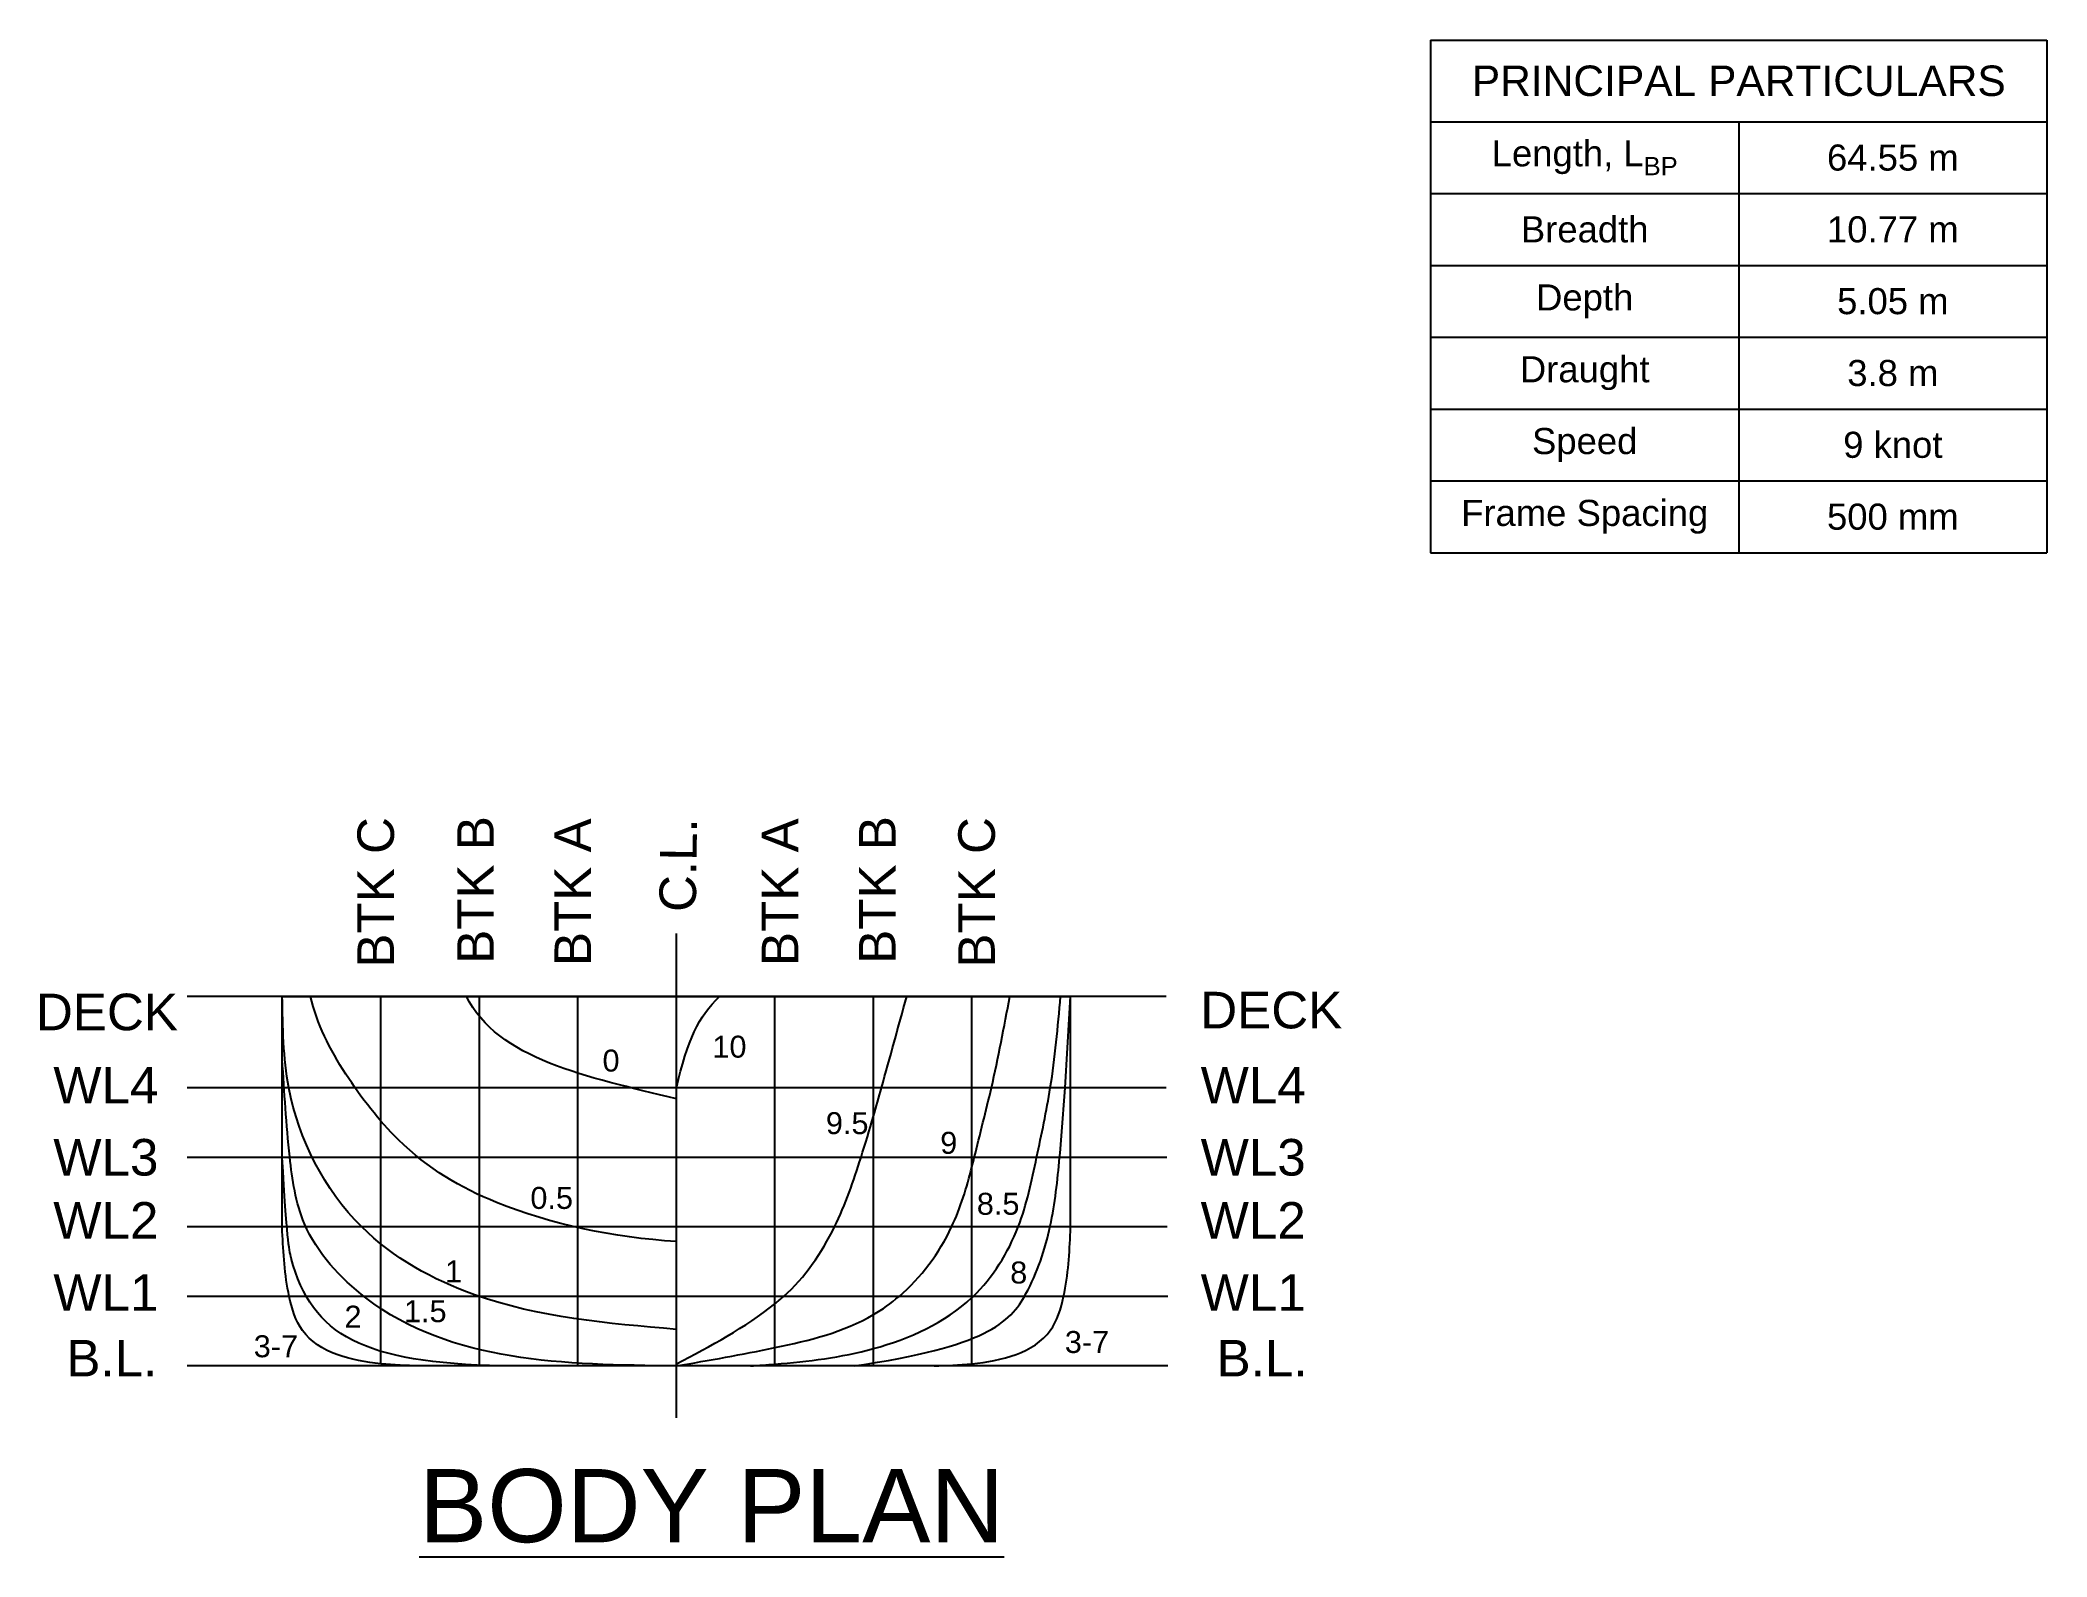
# Model space of a CAD drawing. Header units: millimetres. Extents: x 80505 to 348411, y -173374 to 99100.
# Drawn here: x 80505 to 107923, y 9977 to 30702 of the extents above; entities that cross this region are included whole.
import ezdxf

# ---------------------------------------------------------------- set-up
doc = ezdxf.new("R2010")
doc.units = ezdxf.units.MM
doc.header["$MEASUREMENT"] = 0
doc.styles.get("Standard").update_dxf_attribs({"font": 'arial.ttf', "height": 0.5})

msp = doc.modelspace()

# ---------------------------------------------------------------- texts
at = {"char_height": 500}
for s, insert, attachment_point, rotation in [('{\\fArial Greek|b0|i0|c161|p34;BTK }C', (84839.5, 18028.1), 1, 90), ('{\\fArial Greek|b0|i0|c161|p34;BTK }B', (86203.1, 18081.2), 1, 90), ('BTK A', (87532.6, 18050.3), 1, 90), ('BTK A', (90863.7, 18050.3), 7, 90), ('{\\fArial Greek|b0|i0|c161|p34;BTK }B', (92193.2, 18081.2), 7, 90), ('{\\fArial Greek|b0|i0|c161|p34;BTK }C', (93556.8, 18028.1), 7, 90), ('C.L.', (88963.6, 18792.9), 1, 89.20378)]:
    msp.add_mtext_dynamic_manual_height_columns(s, width=4619.017, gutter_width=2500, heights=[0], dxfattribs=dict(at, insert=insert, attachment_point=attachment_point, rotation=rotation))
at = {"attachment_point": 1}
for s, width, gutter_width, insert, char_height in [('DECK', 3944.456, 2500, (80447.4, 17672.5), 500), ('DECK', 3944.456, 2500, (96356, 17698.1), 500), ('10', 630.399, 1000, (89689.7, 17098.2), 300), ('0', 409.903, 1000, (88188.7, 16908.3), 300), ('WL4', 3944.456, 2500, (80684.6, 16672.5), 500), ('WL4', 3944.456, 2500, (96360.9, 16672.5), 500), ('9.5', 222.32, 1000, (91240.5, 16053.3), 300), ('{\\fArial Greek|b0|i0|c161|p34;WL}3', 3944.456, 2500, (80684.6, 15687), 500), ('9', 433.211, 1000, (92802.9, 15784.4), 300), ('{\\fArial Greek|b0|i0|c161|p34;WL}3', 3944.456, 2500, (96360.9, 15687), 500), ('{\\fArial Greek|b0|i0|c161|p34;WL}2', 3944.456, 2500, (80684.6, 14824.6), 500), ('0.5', 328.312, 1000, (87203.1, 15031.6), 300), ('8.5', 298.861, 1000, (93302.6, 14951.6), 300), ('{\\fArial Greek|b0|i0|c161|p34;WL}2', 3944.456, 2500, (96360.9, 14824.6), 500), ('1', 181.521, 1000, (86036.8, 14028.9), 300), ('8', 758.901, 1000, (93758.7, 14012.3), 300), ('{\\fArial Greek|b0|i0|c161|p34;WL}1', 3944.456, 2500, (80684.6, 13839.1), 500), ('{\\fArial Greek|b0|i0|c161|p34;WL}1', 3944.456, 2500, (96360.9, 13839.1), 500), ('1.5', 339.672, 1000, (85475.6, 13483.8), 300), ('2', 284.776, 1000, (84663.4, 13409.2), 300), ('B.L.', 3944.456, 2500, (80863.5, 12942.1), 500), ('3-7', 284.776, 1000, (83423, 13004.7), 300), ('3-7', 284.776, 1000, (94505.2, 13063), 300), ('B.L.', 3944.456, 2500, (96579, 12942.1), 500), ('{\\fArial Greek|b0|i0|c161|p34;\\LBODY PLAN}', 8861.386, 2500, (85682, 11176.9), 1000)]:
    msp.add_mtext_dynamic_manual_height_columns(s, width=width, gutter_width=gutter_width, heights=[0], dxfattribs=dict(at, insert=insert, char_height=char_height))

# ---------------------------------------------------------------- blocks, each defined once
blk = doc.blocks.new('*T62')
at = {"color": 0, "linetype": 'ByBlock', "lineweight": -2, "transparency": 16777216}
for p, q in [((0, 0), (8420, 0)), ((0, 0), (0, -7004)), ((8420, 0), (8420, -7004)), ((0, -1116), (8420, -1116)), ((4210, -1116), (4210, -7004)), ((0, -2097), (8420, -2097)), ((0, -3079), (8420, -3079)), ((0, -4060), (8420, -4060)), ((0, -5042), (8420, -5042)), ((0, -6023), (8420, -6023)), ((0, -7004), (8420, -7004))]:
    blk.add_line(p, q, dxfattribs=at)
at = {"color": 0, "transparency": 16777216, "attachment_point": 5}
for s, insert, char_height, width in [('{\\C256;PRINCIPAL PARTICULARS}', (4210, -558), 415.93, 8246.83), ('\\A1;Length, L{\\H0.7x;\\S^ BP;}', (2105, -1607), 356.51, 4036.99), ('{\\C256;64.55 m}', (6315, -1607), 356.51, 4036.99), ('{\\C256;Breadth}', (2105, -2588), 356.51, 4036.99), ('{\\C256;10.77 m}', (6315, -2588), 356.51, 4036.99), ('{\\C256;Depth}', (2105, -3569), 356.51, 4036.99), ('{\\C256;5.05 m}', (6315, -3569), 356.51, 4036.99), ('{\\C256;Draught}', (2105, -4551), 356.51, 4036.99), ('{\\C256;3.8 m}', (6315, -4551), 356.51, 4036.99), ('{\\C256;Speed}', (2105, -5532), 356.51, 4036.99), ('{\\C256;9 knot}', (6315, -5532), 356.51, 4036.99), ('{\\C256;Frame Spacing}', (2105, -6514), 356.51, 4036.99), ('{\\C256;500 mm}', (6315, -6514), 356.51, 4036.99)]:
    blk.add_mtext(s, dxfattribs=dict(at, insert=insert, char_height=char_height, width=width))

# ---------------------------------------------------------------- linework, layer by layer
for p, q in [((89198.2, 11876.1), (89198.2, 18496.7)), ((95890, 17635.6), (82515.7, 17635.6)), ((83813.2, 17635.6), (94583.2, 17635.6)), ((85160.2, 12615.9), (85160.2, 17635.6)), ((86506.2, 12585.6), (86506.2, 17635.6)), ((87852.2, 12585.6), (87852.2, 17635.6)), ((90544.2, 12585.6), (90544.2, 17635.6)), ((91890.2, 12585.6), (91890.2, 17635.6)), ((93236.2, 12615.9), (93236.2, 17635.6)), ((95890, 16385.6), (82515.7, 16385.6)), ((95897, 15435.6), (82515.7, 15435.6)), ((94463.6, 15435.6), (94463.6, 15435.6)), ((95904, 14485.6), (82515.7, 14485.6)), ((95911, 13535.6), (82515.7, 13535.6)), ((93807.2, 13535.6), (93807.2, 13535.6)), ((93807.2, 13535.6), (93807.2, 13535.6)), ((89198.2, 12585.6), (89198.2, 12613.6)), ((95911, 12585.6), (82515.7, 12585.6))]:
    msp.add_line(p, q)
msp.add_lwpolyline([(93025.9, 12585.6), (85370.4, 12585.6)])
for points in [[(89198.2, 13085.6), (86437.9, 13559.3), (84899.4, 14485.6), (83903.4, 16385.6), (83813.2, 17635.6)], [(89198.2, 12585.6), (90544.2, 12836), (91890.2, 13286.7), (92240, 13535.6), (92958.6, 14485.6), (93236.2, 15303.1), (93268.8, 15435.6), (93501.8, 16385.6), (93754.1, 17635.6)], [(89198.2, 12613.6), (90544.2, 13435.3), (90663.1, 13535.6), (91358.7, 14485.6), (91721, 15435.6), (91890.2, 15996.9), (92000.1, 16385.6), (92345.8, 17635.6)], [(90211.2, 12585.6), (90544.2, 12610), (91890.2, 12822.4), (93236.2, 13521.6), (93250.9, 13535.6), (93867.8, 14485.6), (94120, 15435.6), (94307.1, 16385.6), (94446.8, 17635.6)]]:
    msp.add_spline(points, degree=3)
for points, knots in [([(85676.2, 12585.6), (85507.4, 12591.4), (84959, 12610.4), (84115, 12810.2), (83851.5, 13668.6), (83828.1, 14129.4), (83813.2, 14424.8), (83813.2, 15495.1), (83813.2, 16565.3), (83813.2, 17635.6)], [0, 0, 0, 0, 516.8900533, 1679.3946211, 2180.1114316, 3074.3437726, 3074.3437726, 3074.3437726, 3075.2346992, 3075.2346992, 3075.2346992, 3075.2346992]), ([(89198.2, 14284.7), (88337.9, 14341.1), (86925, 14630.8), (85524, 15439.8), (84633.4, 16578.4), (84283.5, 17262.6), (84200.1, 17635.6)], [0.2184814, 0.2184814, 0.2184814, 0.2184814, 2.8316898, 4.5441352, 5.6418157, 6.7888554, 6.7888554, 6.7888554, 6.7888554]), ([(91625.5, 12585.6), (93431.1, 12852.4), (93974.1, 13389.3), (94337.3, 14479.1), (94439.6, 15430.9), (94518.1, 16486), (94559.6, 17219.2), (94583.2, 17635.6)], [0.9434732, 0.9434732, 0.9434732, 0.9434732, 2.3984545, 3.4053802, 4.3617608, 5.3145903, 6.5668376, 6.5668376, 6.5668376, 6.5668376]), ([(92720.2, 12585.6), (92888.9, 12591.4), (93437.3, 12610.4), (94281.3, 12810.2), (94544.8, 13668.6), (94568.2, 14129.4), (94583.2, 14424.8), (94583.2, 15495.1), (94583.2, 16565.3), (94583.2, 17635.6)], [0, 0, 0, 0, 516.8900533, 1679.3946211, 2180.1114316, 3074.3437726, 3074.3437726, 3074.3437726, 3075.2346992, 3075.2346992, 3075.2346992, 3075.2346992]), ([(89198.2, 12585.6), (87661.3, 12603.8), (85661.8, 12627.6), (84056.1, 14382.5), (83887.7, 15569.3), (83841.1, 16328.8), (83813.2, 16771.7)], [0, 0, 0, 0, 4.4057148, 5.7317055, 6.6873218, 8.0305332, 8.0305332, 8.0305332, 8.0305332]), ([(86817.2, 12585.6), (84922, 12629.5), (84136.6, 13035.2), (83874.5, 14322.2), (83813.2, 15435.6)], [0.8745946, 0.8745946, 0.8745946, 0.8745946, 3.2360504, 3.5176934, 3.5176934, 3.5176934, 3.5176934])]:
    msp.add_open_spline(points, degree=3, knots=knots)
for points in [[(89198.2, 16235.6), (87975.6, 16533.9), (86753.1, 16776.2), (86329.2, 17635.6)], [(89198.2, 16385.6), (89350.4, 17037.1), (89502.7, 17358.6), (89787.1, 17635.6)]]:
    msp.add_open_spline(points, degree=3)

# ---------------------------------------------------------------- block references
msp.add_blockref('*T62', (99503.6, 30702))

msp.set_redraw_order([(e.dxf.handle, doc.entitydb.next_handle()) for e in msp.query("TEXT MTEXT ATTDEF DIMENSION ARC_DIMENSION")])  # texts and dimensions are drawn at this point

doc.saveas('drawing.dxf')
